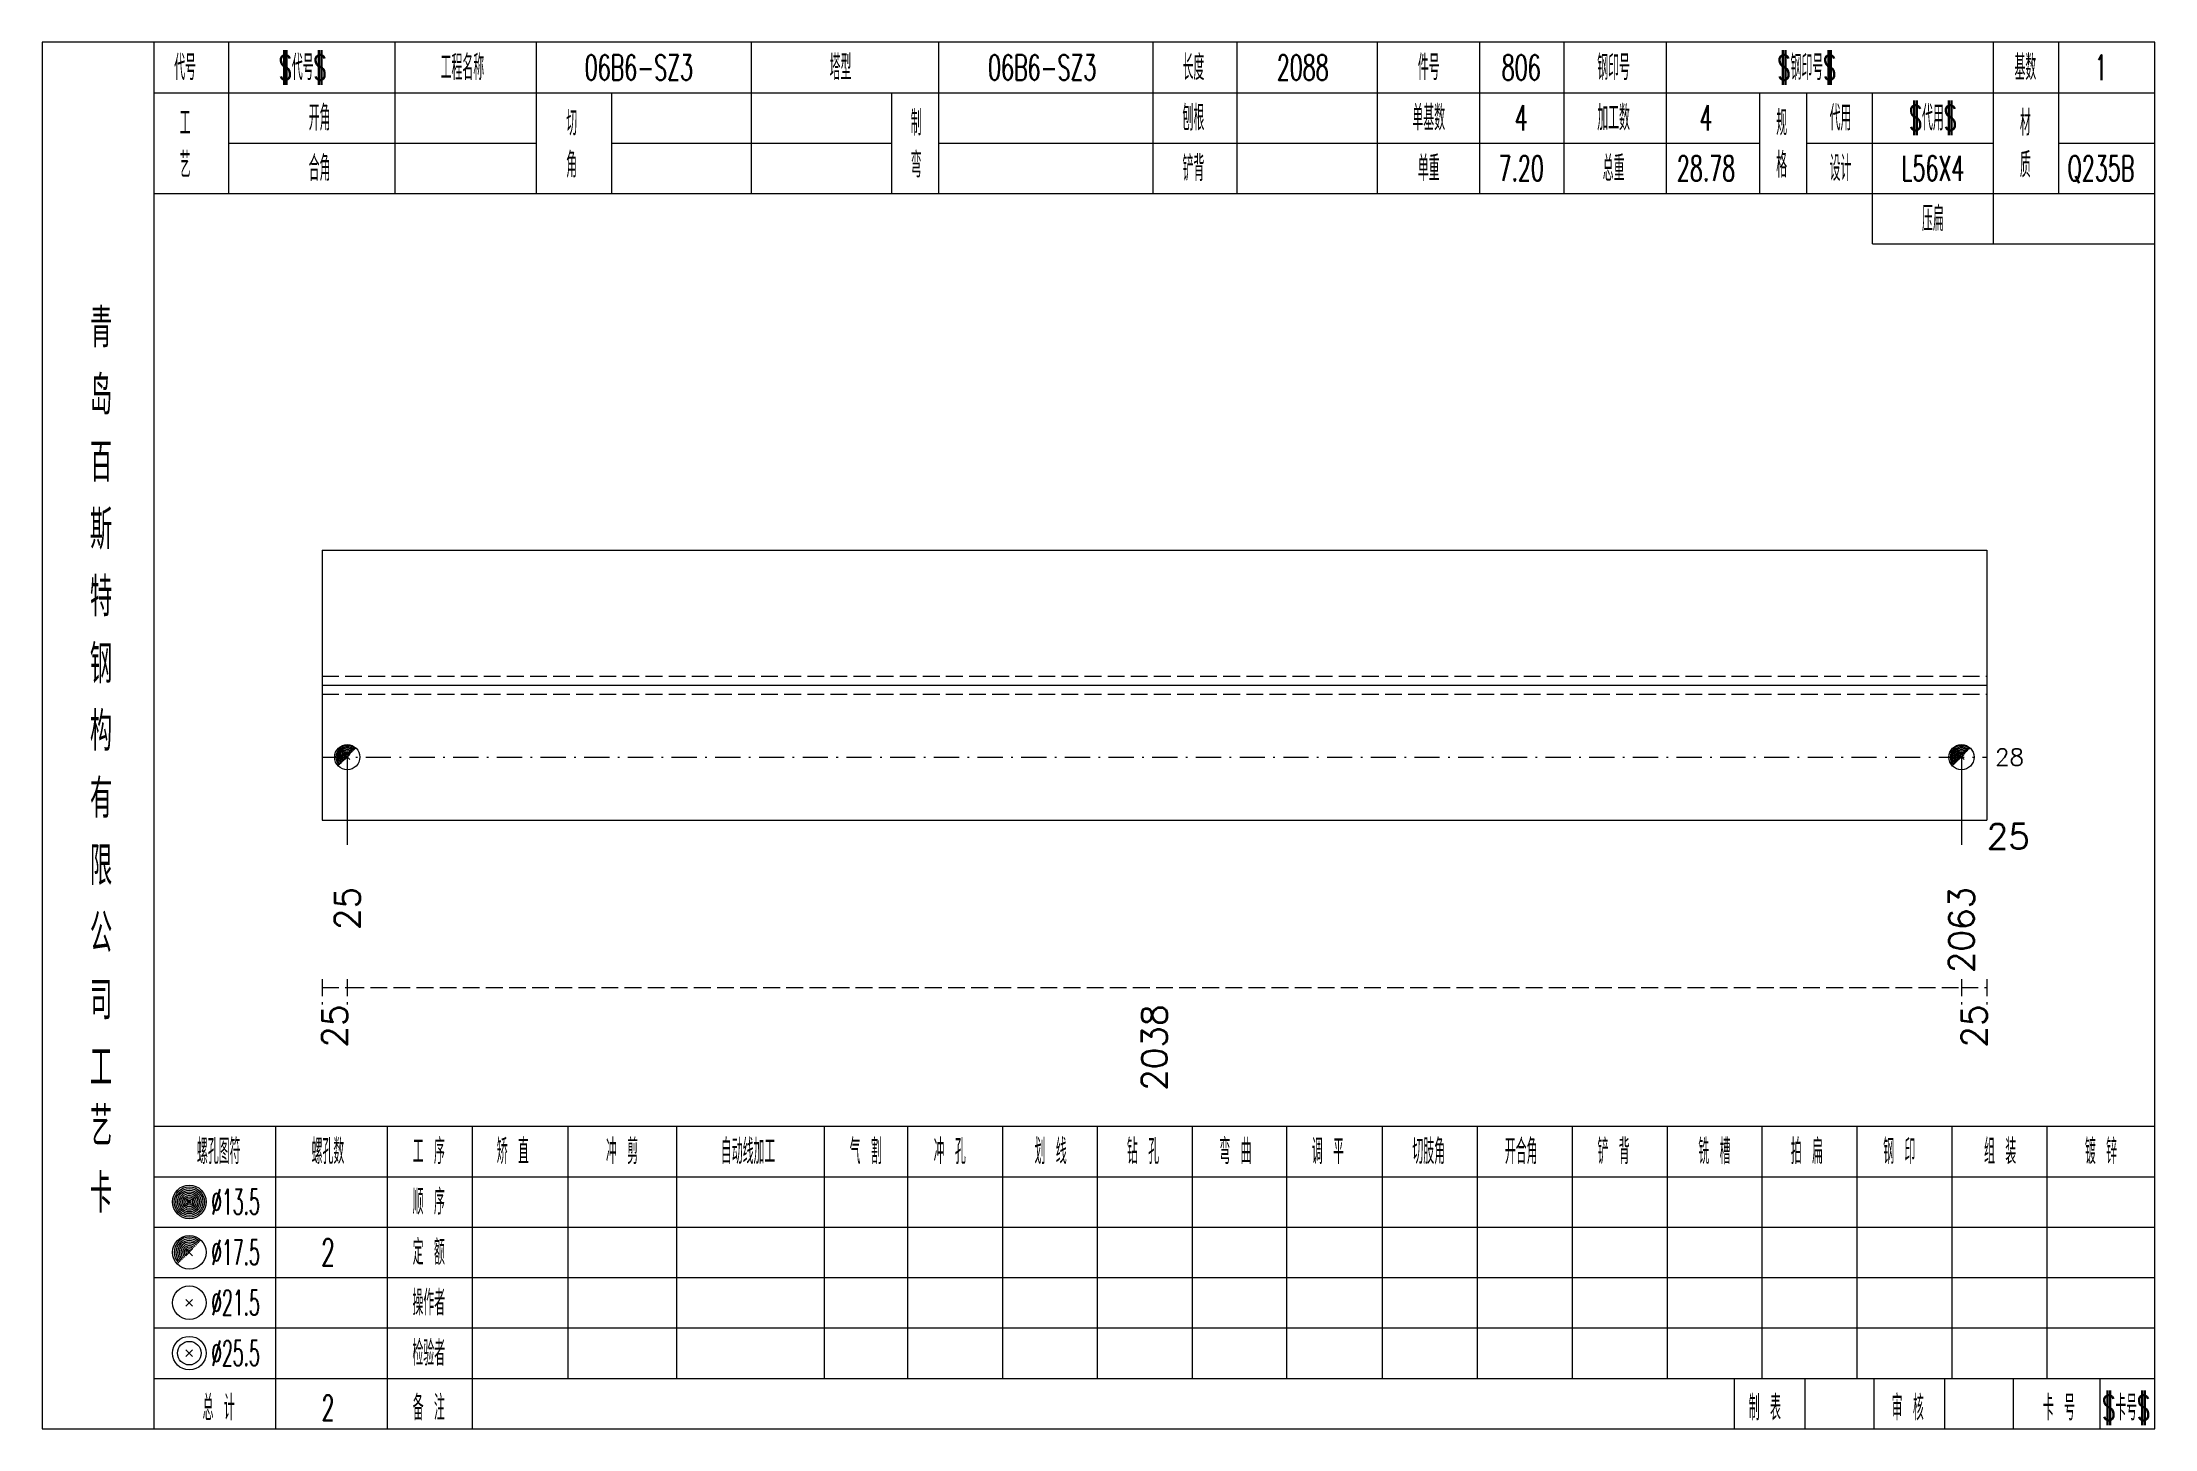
# Model space of a CAD drawing. Extents: x -533 to 8774, y 0 to 7979.
# Drawn here: x 3162.6 to 3414, y 2285.4 to 2450.4 of the extents above; entities that cross this region are included whole.
import ezdxf
from ezdxf.enums import TextEntityAlignment as Align

# ---------------------------------------------------------------- set-up
doc = ezdxf.new("R2010")
doc.units = 0
doc.header["$MEASUREMENT"] = 0
doc.linetypes.add('一点画线', pattern=[5.2, 3, -1, 0.2, -1])
doc.linetypes.add('虚线', pattern=[2.75, 2, -0.75])
doc.layers.get('0').update_dxf_attribs({"linetype": 'CONTINUOUS', "lineweight": 25})
for name, color, linetype, lineweight in [('1', 7, 'CONTINUOUS', 25), ('4', 7, 'CONTINUOUS', 25), ('5', 7, 'CONTINUOUS', 25)]:
    doc.layers.add(name, color=color, linetype=linetype, lineweight=lineweight)
doc.styles.get("Standard").update_dxf_attribs({"font": 'simplex.shx', "width": 0.7, "height": 3, "bigfont": 'gbhzfs.shx'})

msp = doc.modelspace()

# ---------------------------------------------------------------- texts
at = {"color": 7, "linetype": 'Continuous', "lineweight": 13}
msp.add_text('28', height=2, dxfattribs=at).set_placement((3395, 2365.29), align=Align.MIDDLE_LEFT)
at = {"color": 8, "linetype": 'Continuous', "lineweight": 9}
for s, p in [('25', (3197.4, 2335.86)), ('2038', (3294.95, 2335.86)), ('25', (3392.5, 2335.86))]:
    msp.add_text(s, height=3, rotation=90, dxfattribs=at).set_placement(p, align=Align.MIDDLE_RIGHT)
at = {"layer": '1', "color": 7, "linetype": 'Continuous', "lineweight": 13}
msp.add_text('25', height=3, dxfattribs=at).set_placement((3394, 2355.86), align=Align.MIDDLE_LEFT)
for s, p in [('25', (3198.9, 2349.86)), ('2063', (3391, 2349.86))]:
    msp.add_text(s, height=3, rotation=90, dxfattribs=at).set_placement(p, align=Align.MIDDLE_RIGHT)
at = {"layer": '4', "color": 1, "linetype": 'Continuous', "lineweight": 13}
for s, height, width, p in [('代号', 3, 0.6, (3179.6, 2447.36)), ('$代号$', 3, 0.6, (3193.6, 2447.36)), ('工程名称', 3, 0.6, (3212.6, 2447.36)), ('06B6-SZ3', 3, 0.6, (3233.6, 2447.36)), ('塔型', 3, 0.6, (3257.6, 2447.36)), ('06B6-SZ3', 3, 0.6, (3281.6, 2447.36)), ('长度', 3, 0.6, (3299.6, 2447.36)), ('2088', 3, 0.6, (3312.6, 2447.36)), ('件号', 3, 0.6, (3327.6, 2447.36)), ('806', 3, 0.6, (3338.6, 2447.36)), ('钢印号', 3, 0.6, (3349.6, 2447.36)), ('$钢印号$', 3, 0.6, (3372.6, 2447.36)), ('基数', 3, 0.6, (3398.6, 2447.36)), ('1', 3, 0.6, (3407.6, 2447.36)), ('工', 3, 0.6, (3179.6, 2440.76)), ('开角', 3, 0.6, (3195.6, 2441.36)), ('切', 3, 0.6, (3225.6, 2440.76)), ('制', 3, 0.6, (3266.6, 2440.76)), ('刨根', 3, 0.6, (3299.6, 2441.36)), ('单基数', 3, 0.6, (3327.6, 2441.36)), ('4', 3, 0.6, (3338.6, 2441.36)), ('加工数', 3, 0.6, (3349.6, 2441.36)), ('4', 3, 0.6, (3360.6, 2441.36)), ('规', 3, 0.6, (3369.6, 2440.76)), ('代用', 3, 0.6, (3376.6, 2441.36)), ('$代用$', 3, 0.6, (3387.6, 2441.36)), ('材', 3, 0.6, (3398.6, 2440.76)), ('艺', 3, 0.6, (3179.6, 2435.76)), ('合角', 3, 0.6, (3195.6, 2435.36)), ('角', 3, 0.6, (3225.6, 2435.76)), ('弯', 3, 0.6, (3266.6, 2435.76)), ('铲背', 3, 0.6, (3299.6, 2435.36)), ('单重', 3, 0.6, (3327.6, 2435.36)), ('7.20', 3, 0.6, (3338.6, 2435.36)), ('总重', 3, 0.6, (3349.6, 2435.36)), ('28.78', 3, 0.6, (3360.6, 2435.36)), ('格', 3, 0.6, (3369.6, 2435.76)), ('设计', 3, 0.6, (3376.6, 2435.36)), ('L56X4', 3, 0.6, (3387.6, 2435.36)), ('质', 3, 0.6, (3398.6, 2435.76)), ('Q235B', 3, 0.6, (3407.6, 2435.36)), ('压扁', 3, 0.6, (3387.6, 2429.36)), ('青', 4.6, 0.8, (3169.6, 2416.36)), ('岛', 4.6, 0.8, (3169.6, 2408.36)), ('百', 4.6, 0.8, (3169.6, 2400.36)), ('斯', 4.6, 0.8, (3169.6, 2392.36)), ('特', 4.6, 0.8, (3169.6, 2384.36)), ('钢', 4.6, 0.8, (3169.6, 2376.36)), ('构', 4.6, 0.8, (3169.6, 2368.36)), ('有', 4.6, 0.8, (3169.6, 2360.36)), ('限', 4.6, 0.8, (3169.6, 2352.36)), ('公', 4.6, 0.8, (3169.6, 2344.36)), ('司', 4.6, 0.8, (3169.6, 2336.36)), ('工', 4.6, 0.8, (3169.6, 2328.36)), ('艺', 4.6, 0.8, (3169.6, 2321.36)), ('螺孔图符', 3, 0.6, (3183.6, 2318.36)), ('螺孔数', 3, 0.6, (3196.6, 2318.36)), ('工 序', 3, 0.6, (3208.6, 2318.36)), ('矫 直', 3, 0.6, (3218.6, 2318.36)), ('冲 剪', 3, 0.6, (3231.6, 2318.36)), ('自动线加工', 3, 0.6, (3246.6, 2318.36)), ('气 割', 3, 0.6, (3260.6, 2318.36)), ('冲 孔', 3, 0.6, (3270.6, 2318.36)), ('划 线', 3, 0.6, (3282.6, 2318.36)), ('钻 孔', 3, 0.6, (3293.6, 2318.36)), ('弯 曲', 3, 0.6, (3304.6, 2318.36)), ('调 平', 3, 0.6, (3315.6, 2318.36)), ('切肢角', 3, 0.6, (3327.6, 2318.36)), ('开合角', 3, 0.6, (3338.6, 2318.36)), ('铲 背', 3, 0.6, (3349.6, 2318.36)), ('铣 槽', 3, 0.6, (3361.6, 2318.36)), ('拍 扁', 3, 0.6, (3372.6, 2318.36)), ('钢 印', 3, 0.6, (3383.6, 2318.36)), ('组 装', 3, 0.6, (3395.6, 2318.36)), ('镀 锌', 3, 0.6, (3407.6, 2318.36)), ('卡', 4.6, 0.8, (3169.6, 2313.36)), ('%%C13.5', 3, 0.5, (3185.6, 2312.36)), ('顺 序', 3, 0.6, (3208.6, 2312.36)), ('%%C17.5', 3, 0.5, (3185.6, 2306.36)), ('2', 3.2, 0.6, (3196.6, 2306.36)), ('定 额', 3, 0.6, (3208.6, 2306.36)), ('%%C21.5', 3, 0.5, (3185.6, 2300.36)), ('操作者', 3, 0.6, (3208.6, 2300.36)), ('%%C25.5', 3, 0.5, (3185.6, 2294.36)), ('检验者', 3, 0.6, (3208.6, 2294.36)), ('总 计', 3, 0.6, (3183.6, 2287.86)), ('2', 3, 0.6, (3196.6, 2287.86)), ('备 注', 3, 0.6, (3208.6, 2287.86)), ('制 表', 3, 0.6, (3367.6, 2287.86)), ('审 核', 3, 0.6, (3384.6, 2287.86)), ('卡 号', 3, 0.6, (3402.6, 2287.86)), ('$卡号$', 3, 0.6, (3410.6, 2287.86))]:
    msp.add_text(s, height=height, dxfattribs=dict(at, width=width)).set_placement(p, align=Align.MIDDLE_CENTER)

# ---------------------------------------------------------------- blocks, each defined once
blk = doc.blocks.new('孔17.5')
at = {"layer": '5', "color": 7, "linetype": 'Continuous', "lineweight": 0}
for p, q in [((-0.2, -0.2), (0.2, 0.2)), ((-0.2, 0.2), (0.2, -0.2))]:
    blk.add_line(p, q, dxfattribs=at)
at = {"layer": '5', "color": 7, "linetype": 'Continuous', "lineweight": 13}
blk.add_circle((0, 0), 1, dxfattribs=at)
for radius in [0.9, 0.8, 0.7, 0.6, 0.5, 0.4, 0.3, 0.2, 0.1]:
    blk.add_arc((0, 0), radius, 45, 225, dxfattribs=at)

# ---------------------------------------------------------------- linework, layer by layer
at = {"color": 7, "linetype": 'Continuous', "lineweight": 18}
for p, q in [((3195.9, 2389.93), (3195.9, 2357.79)), ((3195.9, 2389.93), (3394, 2389.93)), ((3394, 2389.93), (3394, 2357.79)), ((3195.9, 2373.86), (3394, 2373.86))]:
    msp.add_line(p, q, dxfattribs=at)
at = {"color": 1, "linetype": '虚线', "lineweight": 18}
for p, q in [((3195.9, 2374.93), (3394, 2374.93)), ((3195.9, 2372.79), (3394, 2372.79))]:
    msp.add_line(p, q, dxfattribs=at)
at = {"color": 3, "linetype": '一点画线', "lineweight": 13}
msp.add_line((3195.9, 2365.29), (3394, 2365.29), dxfattribs=at)
at = {"color": 7, "linetype": 'Continuous', "lineweight": 13}
for p, q in [((3198.9, 2365.29), (3198.9, 2354.86)), ((3391, 2365.29), (3391, 2354.86))]:
    msp.add_line(p, q, dxfattribs=at)
at = {"color": 8, "linetype": '虚线', "lineweight": 9}
for p, q in [((3195.9, 2338.86), (3195.9, 2335.86)), ((3198.9, 2338.86), (3198.9, 2335.86)), ((3198.9, 2338.86), (3198.9, 2335.86)), ((3391, 2338.86), (3391, 2335.86)), ((3391, 2338.86), (3391, 2335.86)), ((3394, 2338.86), (3394, 2335.86)), ((3195.9, 2337.86), (3198.9, 2337.86)), ((3198.9, 2337.86), (3391, 2337.86)), ((3391, 2337.86), (3394, 2337.86))]:
    msp.add_line(p, q, dxfattribs=at)
at = {"layer": '1', "color": 7, "linetype": 'Continuous', "lineweight": 18}
msp.add_line((3195.9, 2357.79), (3394, 2357.79), dxfattribs=at)
at = {"layer": '4', "color": 1, "linetype": 'Continuous', "lineweight": 18}
for p, q in [((3175.9, 2285.36), (3175.9, 2450.36)), ((3184.8, 2432.36), (3184.8, 2450.36)), ((3204.6, 2432.36), (3204.6, 2450.36)), ((3221.4, 2432.36), (3221.4, 2450.36)), ((3247, 2432.36), (3247, 2450.36)), ((3269.3, 2432.36), (3269.3, 2450.36)), ((3294.8, 2432.36), (3294.8, 2450.36)), ((3304.8, 2432.36), (3304.8, 2450.36)), ((3321.5, 2432.36), (3321.5, 2450.36)), ((3333.7, 2432.36), (3333.7, 2450.36)), ((3343.7, 2432.36), (3343.7, 2450.36)), ((3355.9, 2432.36), (3355.9, 2450.36)), ((3394.8, 2426.36), (3394.8, 2450.36)), ((3402.6, 2432.36), (3402.6, 2450.36)), ((3175.9, 2444.36), (3414, 2444.36)), ((3230.4, 2432.36), (3230.4, 2444.36)), ((3263.7, 2432.36), (3263.7, 2444.36)), ((3367, 2432.36), (3367, 2444.36)), ((3372.6, 2432.36), (3372.6, 2444.36)), ((3380.4, 2426.36), (3380.4, 2444.36)), ((3184.8, 2438.36), (3221.4, 2438.36)), ((3230.4, 2438.36), (3263.7, 2438.36)), ((3269.3, 2438.36), (3367, 2438.36)), ((3372.6, 2438.36), (3394.8, 2438.36)), ((3402.6, 2438.36), (3414, 2438.36)), ((3175.9, 2432.36), (3414, 2432.36)), ((3380.4, 2426.36), (3414, 2426.36)), ((3175.9, 2321.36), (3414, 2321.36)), ((3190.4, 2285.36), (3190.4, 2321.36)), ((3203.7, 2285.36), (3203.7, 2321.36)), ((3213.8, 2285.36), (3213.8, 2321.36)), ((3225.2, 2291.36), (3225.2, 2321.36)), ((3238.1, 2291.36), (3238.1, 2321.36)), ((3255.7, 2291.36), (3255.7, 2321.36)), ((3265.6, 2291.36), (3265.6, 2321.36)), ((3276.9, 2291.36), (3276.9, 2321.36)), ((3288.2, 2291.36), (3288.2, 2321.36)), ((3299.5, 2291.36), (3299.5, 2321.36)), ((3310.7, 2291.36), (3310.7, 2321.36)), ((3322.1, 2291.36), (3322.1, 2321.36)), ((3333.4, 2291.36), (3333.4, 2321.36)), ((3344.7, 2291.36), (3344.7, 2321.36)), ((3356, 2291.36), (3356, 2321.36)), ((3367.3, 2291.36), (3367.3, 2321.36)), ((3378.6, 2291.36), (3378.6, 2321.36)), ((3389.9, 2291.36), (3389.9, 2321.36)), ((3401.2, 2291.36), (3401.2, 2321.36)), ((3175.9, 2315.36), (3414, 2315.36)), ((3175.9, 2309.36), (3414, 2309.36)), ((3175.9, 2303.36), (3414, 2303.36)), ((3175.9, 2297.36), (3414, 2297.36)), ((3175.9, 2291.36), (3414, 2291.36)), ((3364, 2285.36), (3364, 2291.36)), ((3372.4, 2285.36), (3372.4, 2291.36)), ((3380.6, 2285.36), (3380.6, 2291.36)), ((3389, 2285.36), (3389, 2291.36)), ((3397.2, 2285.36), (3397.2, 2291.36)), ((3407.5, 2285.36), (3407.5, 2291.36))]:
    msp.add_line(p, q, dxfattribs=at)
at = {"layer": '4', "color": 7, "linetype": 'Continuous', "lineweight": 13}
for p, q in [((3179.9, 2312.16), (3180.3, 2312.56)), ((3180.3, 2312.16), (3179.9, 2312.56)), ((3179.7, 2299.96), (3180.5, 2300.76)), ((3180.5, 2299.96), (3179.7, 2300.76)), ((3179.7, 2293.96), (3180.5, 2294.76)), ((3180.5, 2293.96), (3179.7, 2294.76))]:
    msp.add_line(p, q, dxfattribs=at)
at = {"layer": '4', "color": 7, "linetype": 'Continuous', "lineweight": 0}
for p, q in [((3179.7, 2305.96), (3180.5, 2306.76)), ((3179.7, 2306.76), (3180.5, 2305.96))]:
    msp.add_line(p, q, dxfattribs=at)
at = {"layer": '4', "color": 1, "linetype": 'Continuous', "lineweight": 18}
msp.add_lwpolyline([(3162.6, 2450.36), (3162.6, 2285.36), (3414, 2285.36), (3414, 2450.36)], close=True, dxfattribs=at)
at = {"layer": '4', "color": 7, "linetype": 'Continuous', "lineweight": 13}
for centre, radius in [((3180.1, 2312.36), 2), ((3180.1, 2312.36), 1.8), ((3180.1, 2312.36), 1.6), ((3180.1, 2312.36), 1.4), ((3180.1, 2312.36), 1.2), ((3180.1, 2312.36), 1), ((3180.1, 2312.36), 0.8), ((3180.1, 2312.36), 0.6), ((3180.1, 2312.36), 0.4), ((3180.1, 2312.36), 0.2), ((3180.1, 2306.36), 2), ((3180.1, 2300.36), 2), ((3180.1, 2294.36), 2), ((3180.1, 2294.36), 1.4)]:
    msp.add_circle(centre, radius, dxfattribs=at)
for radius in [1.8, 1.6, 1.4, 1.2, 1, 0.8, 0.6, 0.4, 0.2]:
    msp.add_arc((3180.1, 2306.36), radius, 45, 225, dxfattribs=at)

# ---------------------------------------------------------------- block references
at = {"layer": '1', "color": 7, "linetype": 'Continuous', "lineweight": 13, "xscale": 1.5, "yscale": 1.5, "zscale": 1.5}
for p in [(3198.9, 2365.29), (3391, 2365.29)]:
    msp.add_blockref('孔17.5', p, dxfattribs=at)

msp.set_redraw_order([(e.dxf.handle, doc.entitydb.next_handle()) for e in msp.query("TEXT MTEXT ATTDEF DIMENSION ARC_DIMENSION")])  # texts and dimensions are drawn at this point

doc.saveas('drawing.dxf')
